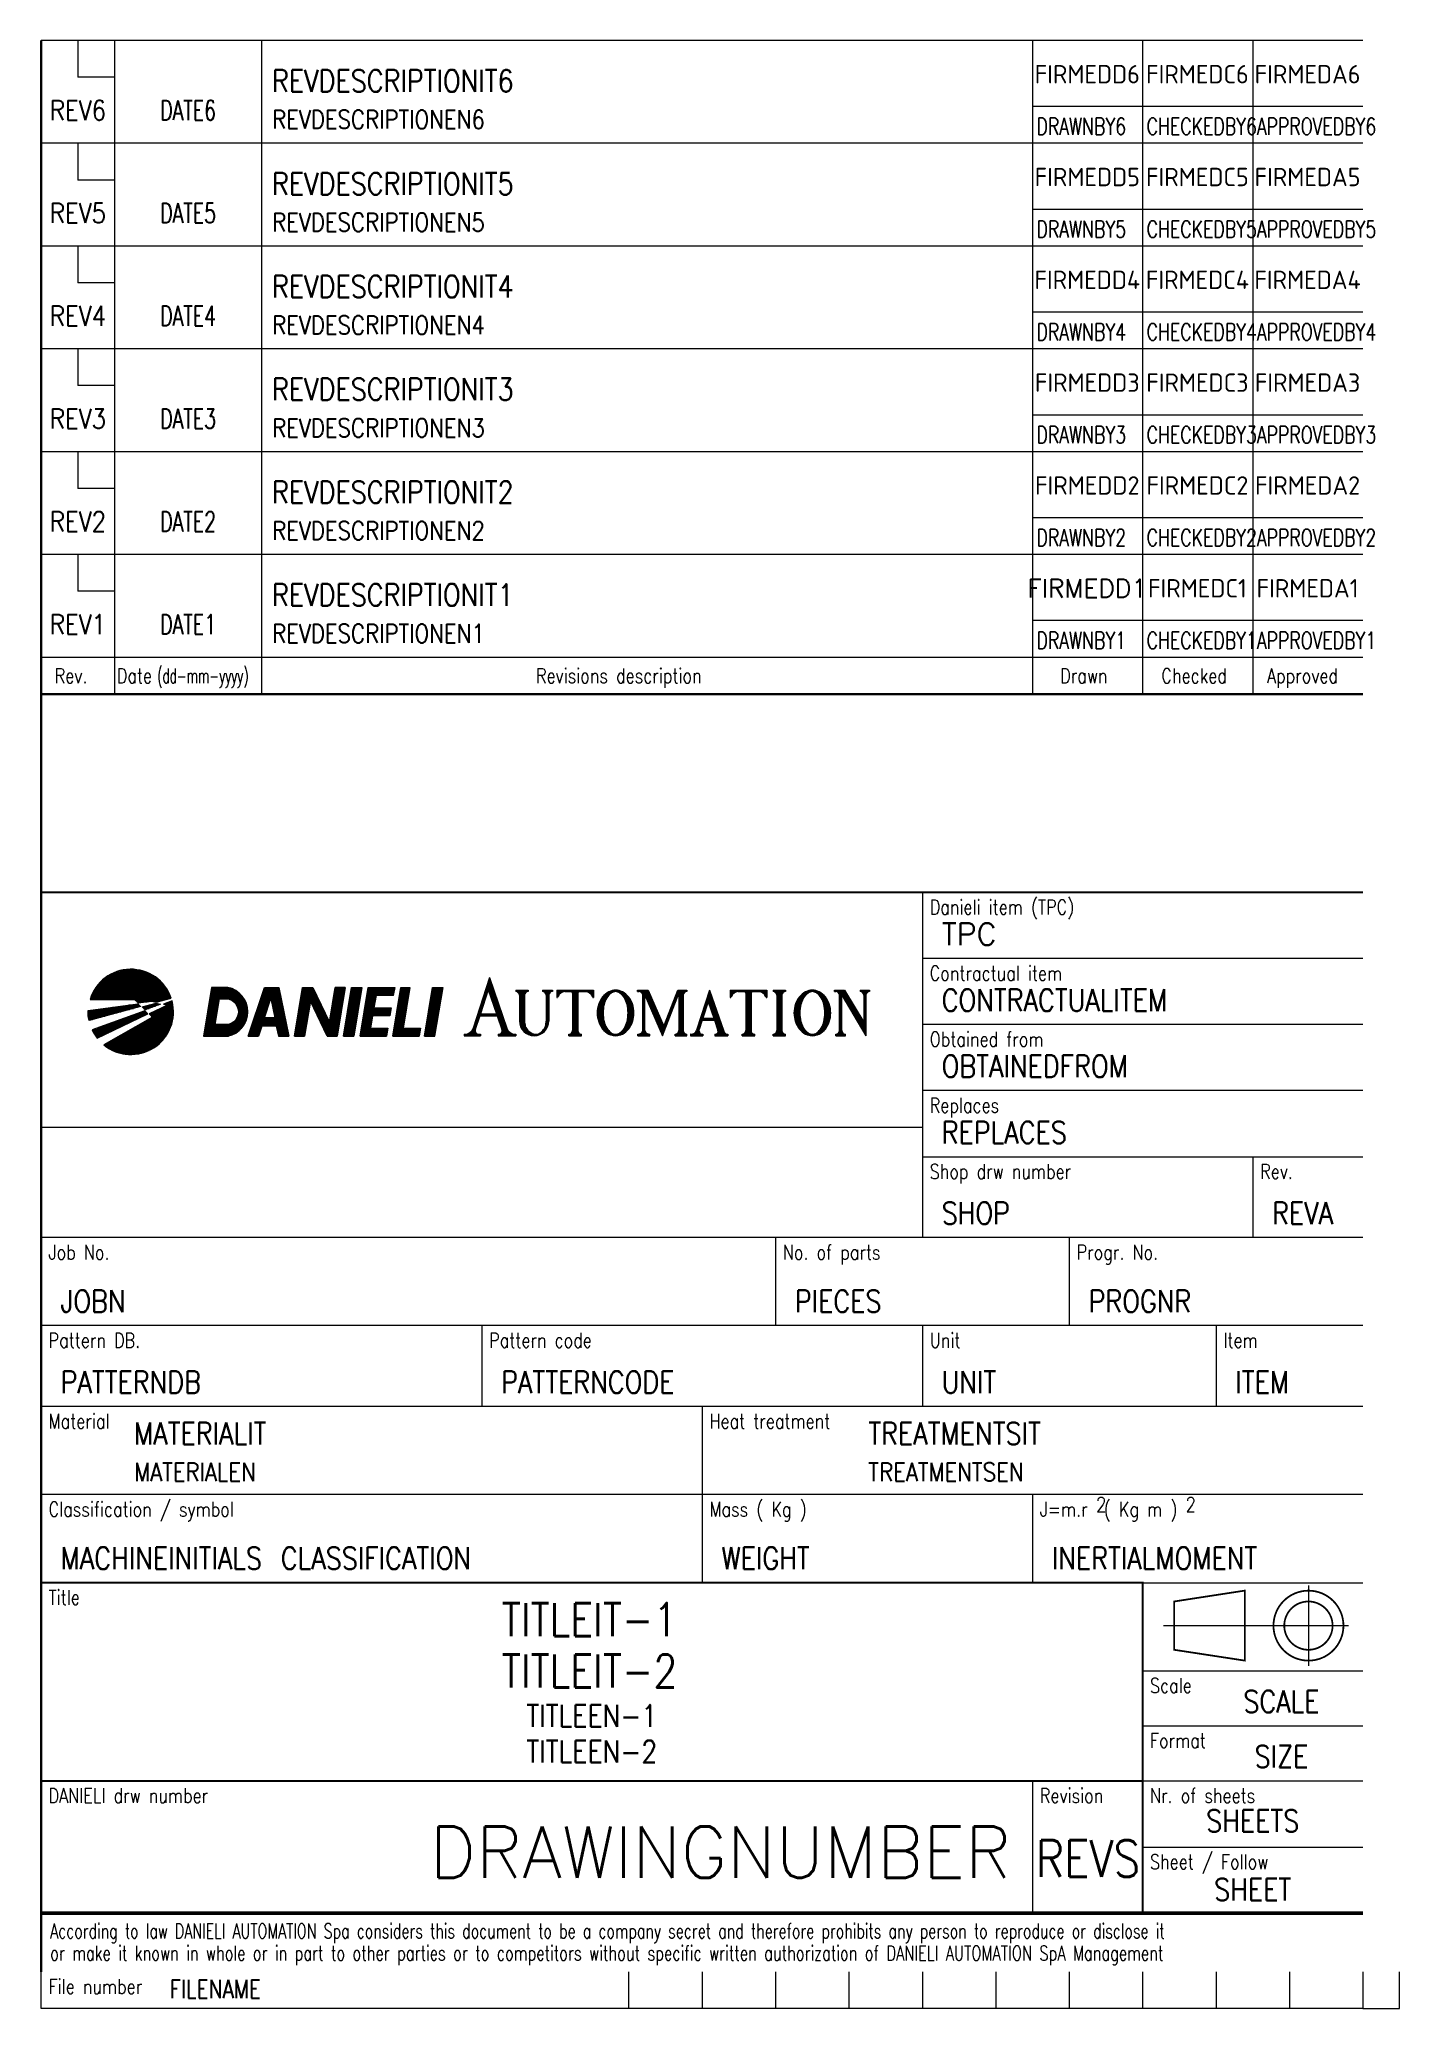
# Model space of a CAD drawing. Extents: x -180 to 5, y -5 to 263.
import ezdxf
from ezdxf.enums import TextEntityAlignment as Align

# ---------------------------------------------------------------- set-up
doc = ezdxf.new("R2010")
doc.units = 0
doc.header["$LTSCALE"] = 5
doc.header["$MEASUREMENT"] = 0
doc.layers.get('0').update_dxf_attribs({"linetype": 'CONTINUOUS'})
doc.layers.add('CART', color=7, linetype='CONTINUOUS')
doc.layers.add('CART-TEXT', color=7, linetype='CONTINUOUS')
doc.styles.add('DIN', font='DIN.shx', dxfattribs={"width": 0.85})
doc.styles.add('ROMANS', font='ROMANS.shx', dxfattribs={"width": 0.85})

msp = doc.modelspace()

# ---------------------------------------------------------------- texts
at = {"layer": 'CART', "color": 9, "style": 'ROMANS'}
for s, width, p in [('Rev.', 0.8, (-178.17, 175.5)), ('Date ', 0.8, (-169.71, 175.5)), ('(dd-mm-yyyy)', 0.6, (-164.21, 175.5)), ('Revisions description', 0.8, (-112.62, 175.5)), ('Drawn', 0.8, (-41.23, 175.5)), ('Checked', 0.8, (-27.44, 175.5)), ('Approved', 0.8, (-13.06, 175.5)), ('Danieli item (TPC)', 0.8, (-59, 144)), ('Contractual item', 0.8, (-59, 135)), ('Obtained from', 0.8, (-59, 126)), ('Replaces', 0.8, (-59, 117)), ('Shop drw number', 0.8, (-59, 108)), ('Rev.', 0.8, (-14, 108)), ('Job No.', 0.8, (-179, 97)), ('No. of parts', 0.8, (-79, 97)), ('Progr. No.', 0.8, (-39, 97)), ('Pattern DB.', 0.8, (-179, 85)), ('Pattern code', 0.8, (-119, 85)), ('Unit ', 0.8, (-59, 85)), ('Item', 0.8, (-19, 85)), ('Material', 0.8, (-179, 74)), ('Heat treatment', 0.8, (-89, 74)), ('Classification / symbol', 0.8, (-179, 62)), ('Mass ( Kg )', 0.8, (-89, 62)), ('J=m.r  ( Kg m )', 0.8, (-44, 62)), ('2', 0.8, (-36.33, 62.64)), ('2', 0.8, (-24.13, 62.64)), ('Title', 0.8, (-179, 50)), ('Scale', 0.8, (-29, 38)), ('Format', 0.8, (-29, 30.5)), ('DANIELI drw number', 0.8, (-179, 23)), ('Revision', 0.8, (-44, 23)), ('Nr. of sheets', 0.8, (-29, 23)), ('Sheet / Follow', 0.8, (-29, 14)), ('According to law DANIELI AUTOMATION Spa considers this document to be a company secret and therefore prohibits any person to reproduce or disclose it', 0.71, (-178.78, 4.57)), ('or make it known in whole or in part to other parties or to competitors without specific written authorization of DANIELI AUTOMATION SpA Management', 0.73, (-178.78, 1.57)), ('File number', 0.8, (-179, -2.99))]:
    msp.add_text(s, height=2, dxfattribs=dict(at, width=width)).set_placement(p)
at = {"layer": 'CART-TEXT', "color": 2, "style": 'ROMANS'}
for tag, p, height, width in [('REVDESCRIPTIONIT6', (-148.56, 256), 3, 0.85), ('REVDESCRIPTIONEN6', (-148.56, 251), 2.5, 0.85), ('DRAWNBY6', (-44.45, 250.16), 2.3, 0.75), ('CHECKEDBY6', (-29.45, 250.16), 2.3, 0.75), ('APPROVEDBY6', (-14.45, 250.16), 2.3, 0.75), ('REVDESCRIPTIONIT5', (-148.56, 242), 3, 0.85), ('REVDESCRIPTIONEN5', (-148.56, 237), 2.5, 0.85), ('DRAWNBY5', (-44.45, 236.16), 2.3, 0.75), ('CHECKEDBY5', (-29.45, 236.16), 2.3, 0.75), ('APPROVEDBY5', (-14.45, 236.16), 2.3, 0.75), ('REVDESCRIPTIONIT4', (-148.56, 228), 3, 0.85), ('REVDESCRIPTIONEN4', (-148.56, 223), 2.5, 0.85), ('DRAWNBY4', (-44.45, 222.16), 2.3, 0.75), ('CHECKEDBY4', (-29.45, 222.16), 2.3, 0.75), ('APPROVEDBY4', (-14.45, 222.16), 2.3, 0.75), ('REVDESCRIPTIONIT3', (-148.56, 214), 3, 0.85), ('REVDESCRIPTIONEN3', (-148.56, 209), 2.5, 0.85), ('DRAWNBY3', (-44.45, 208.16), 2.3, 0.75), ('CHECKEDBY3', (-29.45, 208.16), 2.3, 0.75), ('APPROVEDBY3', (-14.45, 208.16), 2.3, 0.75), ('REVDESCRIPTIONIT2', (-148.56, 200), 3, 0.85), ('REVDESCRIPTIONEN2', (-148.56, 195), 2.5, 0.85), ('DRAWNBY2', (-44.45, 194.16), 2.3, 0.75), ('CHECKEDBY2', (-29.45, 194.16), 2.3, 0.75), ('APPROVEDBY2', (-14.45, 194.16), 2.3, 0.75), ('REVDESCRIPTIONIT1', (-148.56, 186), 3, 0.85), ('REVDESCRIPTIONEN1', (-148.56, 181), 2.5, 0.85), ('DRAWNBY1', (-44.45, 180.16), 2.3, 0.75), ('CHECKEDBY1', (-29.45, 180.16), 2.3, 0.75), ('APPROVEDBY1', (-14.45, 180.16), 2.3, 0.75), ('CONTRACTUALITEM', (-57.36, 130.82), 3, 0.85), ('OBTAINEDFROM', (-57.36, 121.82), 3, 0.85), ('REPLACES', (-57.36, 112.82), 3, 0.85), ('SHOP', (-57.36, 101.82), 3, 0.85), ('REVA', (-12.36, 101.82), 3, 0.85), ('JOBN', (-177.36, 89.82), 3, 0.85), ('PIECES', (-77.36, 89.82), 3, 0.85), ('PROGNR', (-37.36, 89.82), 3, 0.85), ('PATTERNDB', (-177.36, 78.82), 3, 0.85), ('PATTERNCODE', (-117.36, 78.82), 3, 0.85), ('UNIT', (-57.36, 78.82), 3, 0.85), ('ITEM', (-17.36, 78.82), 3, 0.85), ('MATERIALIT', (-167.36, 71.82), 3, 0.85), ('TREATMENTSIT', (-67.36, 71.82), 3, 0.85), ('MATERIALEN', (-167.36, 66.82), 2.5, 0.85), ('TREATMENTSEN', (-67.36, 66.82), 2.5, 0.85), ('MACHINEINITIALS', (-177.36, 54.82), 3, 0.85), ('CLASSIFICATION', (-147.36, 54.82), 3, 0.85), ('WEIGHT', (-87.36, 54.82), 3, 0.85), ('INERTIALMOMENT', (-42.36, 54.82), 3, 0.85), ('FILENAME', (-162.52, -3.58), 2.5, 0.8)]:
    msp.add_attdef(tag, p, '', height=height, dxfattribs=dict(at, width=width))
at = {"layer": 'CART-TEXT', "color": 2}
for tag, style, p in [('FIRMEDD6', 'DIN', (-37.54, 257.16)), ('FIRMEDC6', 'DIN', (-22.54, 257.16)), ('FIRMEDA6', 'DIN', (-7.54, 257.16)), ('FIRMEDD5', 'DIN', (-37.54, 243.16)), ('FIRMEDC5', 'DIN', (-22.54, 243.16)), ('FIRMEDA5', 'DIN', (-7.54, 243.16)), ('FIRMEDD4', 'DIN', (-37.54, 229.16)), ('FIRMEDC4', 'DIN', (-22.54, 229.16)), ('FIRMEDA4', 'DIN', (-7.54, 229.16)), ('FIRMEDD3', 'DIN', (-37.54, 215.16)), ('FIRMEDC3', 'DIN', (-22.54, 215.16)), ('FIRMEDA3', 'DIN', (-7.54, 215.16)), ('FIRMEDD2', 'DIN', (-37.54, 201.16)), ('FIRMEDC2', 'DIN', (-22.54, 201.16)), ('FIRMEDA2', 'DIN', (-7.54, 201.16)), ('FIRMEDD1', 'ROMANS', (-37.54, 187.16)), ('FIRMEDC1', 'DIN', (-22.54, 187.16)), ('FIRMEDA1', 'DIN', (-7.54, 187.16))]:
    msp.add_attdef(tag, text='', height=2.5, dxfattribs=dict(at, style=style)).set_placement(p, align=Align.CENTER)
at = {"layer": 'CART-TEXT', "color": 2, "style": 'ROMANS'}
for tag, text, height, width, p in [('REV6', '', 2.7, 0.85, (-175, 253.5)), ('DATE6', '', 2.7, 0.7, (-160, 253.5)), ('REV5', '', 2.7, 0.85, (-175, 239.5)), ('DATE5', '', 2.7, 0.7, (-160, 239.5)), ('REV4', '', 2.7, 0.85, (-175, 225.5)), ('DATE4', '', 2.7, 0.7, (-160, 225.5)), ('REV3', '', 2.7, 0.85, (-175, 211.5)), ('DATE3', '', 2.7, 0.7, (-160, 211.5)), ('REV2', '', 2.7, 0.85, (-175, 197.5)), ('DATE2', '', 2.7, 0.7, (-160, 197.5)), ('REV1', '00', 2.7, 0.85, (-175, 183.5)), ('DATE1', '', 2.7, 0.7, (-160, 183.5)), ('SHEETS', '', 3, 0.85, (-15, 20.56)), ('SHEET', '', 3, 0.85, (-15, 11.21))]:
    msp.add_attdef(tag, text=text, height=height, dxfattribs=dict(at, width=width)).set_placement(p, align=Align.MIDDLE)
msp.add_attdef('TPC', (-57.36, 139.82), '', height=3, dxfattribs=at)
at = {"layer": 'CART-TEXT', "color": 2, "style": 'ROMANS', "width": 0.85}
for tag, text, height, p in [('TITLEIT-1', '', 4.5, (-105.32, 45.73)), ('TITLEIT-2', '', 4.5, (-105.32, 38.73)), ('SCALE', '1:1', 3, (-11.09, 35.32)), ('TITLEEN-1', '', 3, (-105, 33.37)), ('TITLEEN-2', '', 3, (-105, 28.51)), ('SIZE', 'A', 3, (-11.09, 27.82)), ('REVS', '00', 5, (-37.42, 12.93))]:
    msp.add_attdef(tag, text=text, height=height, dxfattribs=at).set_placement(p, align=Align.CENTER)
at = {"layer": 'CART-TEXT', "color": 2, "style": 'ROMANS'}
msp.add_attdef('DRAWINGNUMBER', text='', height=7, dxfattribs=at).set_placement((-47.89, 12.81), align=Align.RIGHT)

# ---------------------------------------------------------------- blocks, each defined once
blk = doc.blocks.new('*X0')
at = {"color": 0}
for p, q in [((1.31, 70.64), (8.03, 70.64)), ((1.56, 70.8), (7.78, 70.8)), ((1.85, 70.96), (7.49, 70.96)), ((2.18, 71.12), (7.16, 71.12)), ((2.57, 71.28), (6.77, 71.28)), ((3.07, 71.44), (6.27, 71.44)), ((3.85, 71.6), (5.48, 71.6)), ((-1.02, 67.79), (10.35, 67.79)), ((-0.95, 67.94), (10.29, 67.94)), ((-0.88, 68.1), (10.22, 68.1)), ((-0.8, 68.26), (10.14, 68.26)), ((-0.72, 68.42), (10.06, 68.42)), ((-0.63, 68.58), (9.97, 68.58)), ((-0.54, 68.74), (9.88, 68.74)), ((-0.44, 68.9), (9.78, 68.9)), ((-0.33, 69.06), (9.67, 69.06)), ((-0.22, 69.21), (9.55, 69.21)), ((-0.09, 69.37), (9.43, 69.37)), ((0.04, 69.53), (9.3, 69.53)), ((0.18, 69.69), (9.16, 69.69)), ((0.34, 69.85), (9, 69.85)), ((0.5, 70.01), (8.84, 70.01)), ((0.68, 70.17), (8.66, 70.17)), ((0.87, 70.33), (8.47, 70.33)), ((1.08, 70.48), (8.26, 70.48)), ((-1.45, 65.56), (3.29, 65.56)), ((-1.44, 65.72), (3.88, 65.72)), ((-1.44, 65.4), (2.71, 65.4)), ((-1.44, 65.25), (2.12, 65.25)), ((-1.43, 65.09), (1.54, 65.09)), ((-1.42, 64.93), (0.95, 64.93)), ((-1.13, 67.47), (10.33, 67.47)), ((-1.08, 67.63), (10.42, 67.63)), ((-0.27, 65.88), (4.47, 65.88)), ((0.9, 66.04), (5.05, 66.04)), ((2.06, 66.2), (5.64, 66.2)), ((3.23, 66.36), (6, 66.36)), ((4.4, 66.52), (5.84, 66.52)), ((4.61, 64.93), (6.39, 64.93)), ((5.04, 65.09), (6.72, 65.09)), ((5.22, 67.31), (9.74, 67.31)), ((5.38, 67.15), (9.16, 67.15)), ((5.48, 65.25), (7.05, 65.25)), ((5.54, 66.99), (7, 66.99)), ((5.57, 66.67), (5.68, 66.67)), ((5.7, 66.83), (5.83, 66.83)), ((5.92, 65.4), (6.95, 65.4)), ((6.33, 66.2), (7.75, 66.2)), ((6.36, 65.56), (6.79, 65.56)), ((6.49, 66.04), (7.31, 66.04)), ((6.65, 65.88), (6.88, 65.88)), ((6.69, 66.36), (8.19, 66.36)), ((7.28, 66.52), (8.63, 66.52)), ((7.33, 65.25), (10.78, 65.25)), ((7.44, 65.09), (10.77, 65.09)), ((7.6, 64.93), (10.75, 64.93)), ((7.66, 65.4), (10.78, 65.4)), ((7.86, 66.67), (8.75, 66.67)), ((7.99, 65.56), (10.78, 65.56)), ((8.04, 66.99), (8.57, 66.99)), ((8.32, 65.72), (10.78, 65.72)), ((8.65, 65.88), (10.77, 65.88)), ((8.98, 66.04), (10.76, 66.04)), ((9.31, 66.2), (10.75, 66.2)), ((9.43, 66.67), (10.68, 66.67)), ((9.64, 66.36), (10.73, 66.36)), ((9.82, 66.52), (10.71, 66.52)), ((9.86, 66.83), (10.64, 66.83)), ((10.3, 66.99), (10.61, 66.99)), ((-1.4, 64.77), (0.36, 64.77)), ((-1.38, 64.61), (-0.22, 64.61)), ((-1.35, 64.45), (-0.81, 64.45)), ((-0.83, 62.86), (2.11, 62.86)), ((-0.75, 62.71), (1.78, 62.71)), ((-0.67, 62.55), (1.45, 62.55)), ((-0.65, 63.02), (2.44, 63.02)), ((-0.57, 62.39), (1.12, 62.39)), ((-0.48, 62.23), (0.79, 62.23)), ((-0.21, 63.18), (2.77, 63.18)), ((0.22, 63.34), (3.1, 63.34)), ((0.66, 63.5), (3.43, 63.5)), ((1.1, 63.66), (3.76, 63.66)), ((1.54, 63.82), (4.08, 63.82)), ((1.98, 63.98), (4.41, 63.98)), ((2.42, 64.13), (4.74, 64.13)), ((2.85, 64.29), (5.07, 64.29)), ((3.29, 64.45), (5.4, 64.45)), ((3.33, 62.23), (9.81, 62.23)), ((3.61, 62.39), (9.91, 62.39)), ((3.73, 64.61), (5.73, 64.61)), ((3.89, 62.55), (10, 62.55)), ((4.16, 62.71), (10.09, 62.71)), ((4.17, 64.77), (6.06, 64.77)), ((4.44, 62.86), (10.17, 62.86)), ((4.72, 63.02), (10.24, 63.02)), ((5, 63.18), (10.31, 63.18)), ((5.28, 63.34), (10.38, 63.34)), ((5.56, 63.5), (10.44, 63.5)), ((5.84, 63.66), (10.49, 63.66)), ((6.12, 63.82), (10.54, 63.82)), ((6.4, 63.98), (10.58, 63.98)), ((6.68, 64.13), (10.62, 64.13)), ((6.95, 64.29), (10.66, 64.29)), ((7.23, 64.45), (10.69, 64.45)), ((7.51, 64.61), (10.71, 64.61)), ((7.76, 64.77), (10.74, 64.77)), ((-0.37, 62.07), (0.46, 62.07)), ((-0.26, 61.91), (0.13, 61.91)), ((0.82, 60.8), (8.54, 60.8)), ((1, 60.64), (8.34, 60.64)), ((1.1, 60.96), (8.73, 60.96)), ((1.22, 60.48), (8.11, 60.48)), ((1.38, 61.12), (8.9, 61.12)), ((1.47, 60.32), (7.87, 60.32)), ((1.65, 61.28), (9.06, 61.28)), ((1.74, 60.17), (7.6, 60.17)), ((1.93, 61.44), (9.21, 61.44)), ((2.06, 60.01), (7.28, 60.01)), ((2.21, 61.59), (9.34, 61.59)), ((2.42, 59.85), (6.92, 59.85)), ((2.49, 61.75), (9.47, 61.75)), ((2.77, 61.91), (9.6, 61.91)), ((2.87, 59.69), (6.46, 59.69)), ((3.05, 62.07), (9.71, 62.07)), ((3.51, 59.53), (5.83, 59.53))]:
    blk.add_line(p, q, dxfattribs=at)
blk = doc.blocks.new('*X1')
at = {"color": 0}
for p, q in [((16.04, 67.79), (20.67, 67.79)), ((16.07, 67.94), (20.53, 67.94)), ((16.09, 68.1), (20.38, 68.1)), ((16.12, 68.26), (20.2, 68.26)), ((16.15, 68.42), (20, 68.42)), ((16.17, 68.58), (19.77, 68.58)), ((16.2, 68.74), (19.49, 68.74)), ((16.23, 68.9), (19.12, 68.9)), ((23.4, 67.79), (26.13, 67.79)), ((23.45, 67.94), (26.09, 67.94)), ((23.51, 68.1), (26.06, 68.1)), ((23.56, 68.26), (26.03, 68.26)), ((23.61, 68.42), (25.99, 68.42)), ((23.66, 68.58), (25.96, 68.58)), ((23.72, 68.74), (25.93, 68.74)), ((23.77, 68.9), (25.89, 68.9)), ((29.08, 67.79), (31.35, 67.79)), ((29.1, 67.94), (31.27, 67.94)), ((29.13, 68.1), (31.2, 68.1)), ((29.16, 68.26), (31.12, 68.26)), ((29.18, 68.42), (31.04, 68.42)), ((29.21, 68.58), (30.97, 68.58)), ((29.24, 68.74), (30.89, 68.74)), ((29.26, 68.9), (30.82, 68.9)), ((33.74, 67.79), (35.2, 67.79)), ((33.77, 67.94), (35.23, 67.94)), ((33.8, 68.1), (35.26, 68.1)), ((33.82, 68.26), (35.28, 68.26)), ((33.85, 68.42), (35.31, 68.42)), ((33.88, 68.58), (35.33, 68.58)), ((33.9, 68.74), (35.36, 68.74)), ((33.93, 68.9), (35.39, 68.9)), ((36.12, 67.79), (37.57, 67.79)), ((36.14, 67.94), (37.6, 67.94)), ((36.17, 68.1), (37.63, 68.1)), ((36.2, 68.26), (37.65, 68.26)), ((36.22, 68.42), (37.68, 68.42)), ((36.25, 68.58), (37.71, 68.58)), ((36.28, 68.74), (37.73, 68.74)), ((36.3, 68.9), (37.76, 68.9)), ((38.49, 67.79), (39.8, 67.79)), ((38.52, 67.94), (42.31, 67.94)), ((38.54, 68.1), (42.33, 68.1)), ((38.57, 68.26), (42.36, 68.26)), ((38.59, 68.42), (42.39, 68.42)), ((38.62, 68.58), (42.41, 68.58)), ((38.65, 68.74), (42.44, 68.74)), ((38.67, 68.9), (42.47, 68.9)), ((43.16, 67.79), (44.48, 67.79)), ((43.19, 67.94), (44.5, 67.94)), ((43.22, 68.1), (44.53, 68.1)), ((43.24, 68.26), (44.56, 68.26)), ((43.27, 68.42), (44.58, 68.42)), ((43.3, 68.58), (44.61, 68.58)), ((43.32, 68.74), (44.64, 68.74)), ((43.35, 68.9), (44.66, 68.9)), ((47.72, 67.79), (49.18, 67.79)), ((47.75, 67.94), (49.21, 67.94)), ((47.78, 68.1), (49.24, 68.1)), ((47.8, 68.26), (49.26, 68.26)), ((47.83, 68.42), (49.29, 68.42)), ((47.86, 68.58), (49.31, 68.58)), ((47.88, 68.74), (49.34, 68.74)), ((47.91, 68.9), (49.37, 68.9)), ((15.56, 64.93), (16.95, 64.93)), ((15.59, 65.09), (16.98, 65.09)), ((15.62, 65.25), (17, 65.25)), ((15.64, 65.4), (17.03, 65.4)), ((15.67, 65.56), (17.06, 65.56)), ((15.7, 65.72), (17.08, 65.72)), ((15.72, 65.88), (17.11, 65.88)), ((15.75, 66.04), (17.14, 66.04)), ((15.78, 66.2), (17.16, 66.2)), ((15.8, 66.36), (17.19, 66.36)), ((15.83, 66.52), (17.22, 66.52)), ((15.86, 66.67), (17.24, 66.67)), ((15.88, 66.83), (17.27, 66.83)), ((15.91, 66.99), (17.29, 66.99)), ((15.94, 67.15), (17.32, 67.15)), ((15.96, 67.31), (17.35, 67.31)), ((15.99, 67.47), (20.89, 67.47)), ((16.01, 67.63), (20.79, 67.63)), ((18.86, 67.31), (20.99, 67.31)), ((19.19, 67.15), (21.08, 67.15)), ((19.41, 66.99), (21.15, 66.99)), ((19.58, 66.83), (21.22, 66.83)), ((19.72, 66.67), (21.27, 66.67)), ((19.82, 66.52), (21.32, 66.52)), ((19.91, 66.36), (21.36, 66.36)), ((19.98, 66.2), (21.4, 66.2)), ((19.99, 64.93), (21.4, 64.93)), ((20.03, 66.04), (21.42, 66.04)), ((20.03, 65.09), (21.43, 65.09)), ((20.06, 65.88), (21.44, 65.88)), ((20.07, 65.25), (21.44, 65.25)), ((20.08, 65.72), (21.45, 65.72)), ((20.09, 65.56), (21.46, 65.56)), ((20.09, 65.4), (21.45, 65.4)), ((22.45, 64.93), (23.91, 64.93)), ((22.5, 65.09), (23.96, 65.09)), ((22.55, 65.25), (24.01, 65.25)), ((22.61, 65.4), (24.07, 65.4)), ((22.66, 65.56), (24.12, 65.56)), ((22.71, 65.72), (24.17, 65.72)), ((22.77, 65.88), (24.22, 65.88)), ((22.82, 66.04), (24.28, 66.04)), ((22.87, 66.2), (24.33, 66.2)), ((22.92, 66.36), (24.38, 66.36)), ((22.98, 66.52), (24.44, 66.52)), ((23.03, 66.67), (24.49, 66.67)), ((23.08, 66.83), (24.54, 66.83)), ((23.14, 66.99), (24.59, 66.99)), ((23.19, 67.15), (24.65, 67.15)), ((23.24, 67.31), (24.7, 67.31)), ((23.29, 67.47), (26.19, 67.47)), ((23.35, 67.63), (26.16, 67.63)), ((24.77, 67.31), (26.23, 67.31)), ((24.8, 67.15), (26.26, 67.15)), ((24.83, 66.99), (26.29, 66.99)), ((24.87, 66.83), (26.32, 66.83)), ((24.9, 66.67), (26.36, 66.67)), ((24.93, 66.52), (26.39, 66.52)), ((24.97, 66.36), (26.42, 66.36)), ((25, 66.2), (26.46, 66.2)), ((25.03, 66.04), (26.49, 66.04)), ((25.06, 65.88), (26.52, 65.88)), ((25.1, 65.72), (26.56, 65.72)), ((25.13, 65.56), (26.59, 65.56)), ((25.16, 65.4), (26.62, 65.4)), ((25.2, 65.25), (26.66, 65.25)), ((25.23, 65.09), (26.69, 65.09)), ((25.26, 64.93), (26.72, 64.93)), ((28.6, 64.93), (30.06, 64.93)), ((28.63, 65.09), (30.09, 65.09)), ((28.65, 65.25), (30.11, 65.25)), ((28.68, 65.4), (30.14, 65.4)), ((28.71, 65.56), (30.16, 65.56)), ((28.73, 65.72), (30.19, 65.72)), ((28.76, 65.88), (30.22, 65.88)), ((28.79, 66.04), (30.24, 66.04)), ((28.81, 66.2), (30.27, 66.2)), ((28.84, 66.36), (30.3, 66.36)), ((28.86, 66.52), (30.32, 66.52)), ((28.89, 66.67), (30.35, 66.67)), ((28.92, 66.83), (30.38, 66.83)), ((28.94, 66.99), (30.4, 66.99)), ((28.97, 67.15), (31.65, 67.15)), ((29, 67.31), (31.58, 67.31)), ((29.02, 67.47), (31.5, 67.47)), ((29.05, 67.63), (31.42, 67.63)), ((30.46, 66.99), (31.73, 66.99)), ((30.54, 66.83), (31.8, 66.83)), ((30.61, 66.67), (31.88, 66.67)), ((30.69, 66.52), (31.95, 66.52)), ((30.76, 66.36), (32.03, 66.36)), ((30.84, 66.2), (32.11, 66.2)), ((30.92, 66.04), (32.18, 66.04)), ((30.99, 65.88), (32.26, 65.88)), ((31.07, 65.72), (32.33, 65.72)), ((31.14, 65.56), (32.41, 65.56)), ((31.22, 65.4), (32.48, 65.4)), ((31.29, 65.25), (32.56, 65.25)), ((31.37, 65.09), (32.64, 65.09)), ((31.45, 64.93), (32.71, 64.93)), ((33.27, 64.93), (34.73, 64.93)), ((33.29, 65.09), (34.75, 65.09)), ((33.32, 65.25), (34.78, 65.25)), ((33.35, 65.4), (34.81, 65.4)), ((33.37, 65.56), (34.83, 65.56)), ((33.4, 65.72), (34.86, 65.72)), ((33.43, 65.88), (34.88, 65.88)), ((33.45, 66.04), (34.91, 66.04)), ((33.48, 66.2), (34.94, 66.2)), ((33.51, 66.36), (34.96, 66.36)), ((33.53, 66.52), (34.99, 66.52)), ((33.56, 66.67), (35.02, 66.67)), ((33.59, 66.83), (35.04, 66.83)), ((33.61, 66.99), (35.07, 66.99)), ((33.64, 67.15), (35.1, 67.15)), ((33.66, 67.31), (35.12, 67.31)), ((33.69, 67.47), (35.15, 67.47)), ((33.72, 67.63), (35.18, 67.63)), ((35.64, 64.93), (37.1, 64.93)), ((35.67, 65.09), (37.13, 65.09)), ((35.69, 65.25), (37.15, 65.25)), ((35.72, 65.4), (37.18, 65.4)), ((35.75, 65.56), (37.2, 65.56)), ((35.77, 65.72), (37.23, 65.72)), ((35.8, 65.88), (37.26, 65.88)), ((35.83, 66.04), (37.28, 66.04)), ((35.85, 66.2), (37.31, 66.2)), ((35.88, 66.36), (37.34, 66.36)), ((35.9, 66.52), (37.36, 66.52)), ((35.93, 66.67), (37.39, 66.67)), ((35.96, 66.83), (37.42, 66.83)), ((35.98, 66.99), (37.44, 66.99)), ((36.01, 67.15), (37.47, 67.15)), ((36.04, 67.31), (37.5, 67.31)), ((36.06, 67.47), (37.52, 67.47)), ((36.09, 67.63), (37.55, 67.63)), ((38.01, 64.93), (39.33, 64.93)), ((38.04, 65.09), (41.83, 65.09)), ((38.07, 65.25), (41.86, 65.25)), ((38.09, 65.4), (41.88, 65.4)), ((38.12, 65.56), (41.91, 65.56)), ((38.15, 65.72), (41.94, 65.72)), ((38.17, 65.88), (41.96, 65.88)), ((38.2, 66.04), (41.99, 66.04)), ((38.22, 66.2), (39.54, 66.2)), ((38.25, 66.36), (39.56, 66.36)), ((38.28, 66.52), (39.59, 66.52)), ((38.3, 66.67), (39.62, 66.67)), ((38.33, 66.83), (39.64, 66.83)), ((38.36, 66.99), (39.67, 66.99)), ((38.38, 67.15), (39.7, 67.15)), ((38.41, 67.31), (39.72, 67.31)), ((38.44, 67.47), (39.75, 67.47)), ((38.46, 67.63), (39.78, 67.63)), ((42.69, 64.93), (44, 64.93)), ((42.71, 65.09), (44.03, 65.09)), ((42.74, 65.25), (44.05, 65.25)), ((42.77, 65.4), (44.08, 65.4)), ((42.79, 65.56), (44.11, 65.56)), ((42.82, 65.72), (44.13, 65.72)), ((42.85, 65.88), (44.16, 65.88)), ((42.87, 66.04), (44.19, 66.04)), ((42.9, 66.2), (44.21, 66.2)), ((42.93, 66.36), (44.24, 66.36)), ((42.95, 66.52), (44.26, 66.52)), ((42.98, 66.67), (44.29, 66.67)), ((43, 66.83), (44.32, 66.83)), ((43.03, 66.99), (44.34, 66.99)), ((43.06, 67.15), (44.37, 67.15)), ((43.08, 67.31), (44.4, 67.31)), ((43.11, 67.47), (44.42, 67.47)), ((43.14, 67.63), (44.45, 67.63)), ((47.25, 64.93), (48.71, 64.93)), ((47.27, 65.09), (48.73, 65.09)), ((47.3, 65.25), (48.76, 65.25)), ((47.33, 65.4), (48.79, 65.4)), ((47.35, 65.56), (48.81, 65.56)), ((47.38, 65.72), (48.84, 65.72)), ((47.41, 65.88), (48.87, 65.88)), ((47.43, 66.04), (48.89, 66.04)), ((47.46, 66.2), (48.92, 66.2)), ((47.49, 66.36), (48.94, 66.36)), ((47.51, 66.52), (48.97, 66.52)), ((47.54, 66.67), (49, 66.67)), ((47.57, 66.83), (49.02, 66.83)), ((47.59, 66.99), (49.05, 66.99)), ((47.62, 67.15), (49.08, 67.15)), ((47.64, 67.31), (49.1, 67.31)), ((47.67, 67.47), (49.13, 67.47)), ((47.7, 67.63), (49.16, 67.63)), ((15.12, 62.23), (19.2, 62.23)), ((15.14, 62.39), (19.55, 62.39)), ((15.17, 62.55), (19.82, 62.55)), ((15.19, 62.71), (20.04, 62.71)), ((15.22, 62.86), (20.24, 62.86)), ((15.25, 63.02), (20.41, 63.02)), ((15.27, 63.18), (20.56, 63.18)), ((15.3, 63.34), (20.69, 63.34)), ((15.33, 63.5), (20.81, 63.5)), ((15.35, 63.66), (20.91, 63.66)), ((15.38, 63.82), (16.77, 63.82)), ((15.41, 63.98), (16.79, 63.98)), ((15.43, 64.13), (16.82, 64.13)), ((15.46, 64.29), (16.84, 64.29)), ((15.49, 64.45), (16.87, 64.45)), ((15.51, 64.61), (16.9, 64.61)), ((15.54, 64.77), (16.92, 64.77)), ((18.94, 63.82), (21.01, 63.82)), ((19.24, 63.98), (21.09, 63.98)), ((19.45, 64.13), (21.16, 64.13)), ((19.61, 64.29), (21.23, 64.29)), ((19.74, 64.45), (21.28, 64.45)), ((19.84, 64.61), (21.33, 64.61)), ((19.92, 64.77), (21.37, 64.77)), ((21.55, 62.23), (23.01, 62.23)), ((21.6, 62.39), (23.06, 62.39)), ((21.65, 62.55), (23.11, 62.55)), ((21.71, 62.71), (23.17, 62.71)), ((21.76, 62.86), (23.22, 62.86)), ((21.81, 63.02), (23.27, 63.02)), ((21.87, 63.18), (23.32, 63.18)), ((21.92, 63.34), (23.38, 63.34)), ((21.97, 63.5), (23.43, 63.5)), ((22.02, 63.66), (26.99, 63.66)), ((22.08, 63.82), (26.95, 63.82)), ((22.13, 63.98), (26.92, 63.98)), ((22.18, 64.13), (26.89, 64.13)), ((22.24, 64.29), (26.85, 64.29)), ((22.29, 64.45), (26.82, 64.45)), ((22.34, 64.61), (26.79, 64.61)), ((22.39, 64.77), (23.85, 64.77)), ((25.3, 64.77), (26.75, 64.77)), ((25.56, 63.5), (27.02, 63.5)), ((25.59, 63.34), (27.05, 63.34)), ((25.63, 63.18), (27.09, 63.18)), ((25.66, 63.02), (27.12, 63.02)), ((25.69, 62.86), (27.15, 62.86)), ((25.73, 62.71), (27.18, 62.71)), ((25.76, 62.55), (27.22, 62.55)), ((25.79, 62.39), (27.25, 62.39)), ((25.83, 62.23), (27.28, 62.23)), ((28.15, 62.23), (29.61, 62.23)), ((28.18, 62.39), (29.64, 62.39)), ((28.2, 62.55), (29.66, 62.55)), ((28.23, 62.71), (29.69, 62.71)), ((28.26, 62.86), (29.71, 62.86)), ((28.28, 63.02), (29.74, 63.02)), ((28.31, 63.18), (29.77, 63.18)), ((28.34, 63.34), (29.79, 63.34)), ((28.36, 63.5), (29.82, 63.5)), ((28.39, 63.66), (29.85, 63.66)), ((28.42, 63.82), (29.87, 63.82)), ((28.44, 63.98), (29.9, 63.98)), ((28.47, 64.13), (29.93, 64.13)), ((28.49, 64.29), (29.95, 64.29)), ((28.52, 64.45), (29.98, 64.45)), ((28.55, 64.61), (30.01, 64.61)), ((28.57, 64.77), (30.03, 64.77)), ((31.52, 64.77), (32.79, 64.77)), ((31.6, 64.61), (32.86, 64.61)), ((31.67, 64.45), (32.94, 64.45)), ((31.75, 64.29), (33.01, 64.29)), ((31.82, 64.13), (33.09, 64.13)), ((31.9, 63.98), (34.57, 63.98)), ((31.98, 63.82), (34.54, 63.82)), ((32.05, 63.66), (34.51, 63.66)), ((32.13, 63.5), (34.49, 63.5)), ((32.2, 63.34), (34.46, 63.34)), ((32.28, 63.18), (34.44, 63.18)), ((32.35, 63.02), (34.41, 63.02)), ((32.43, 62.86), (34.38, 62.86)), ((32.51, 62.71), (34.36, 62.71)), ((32.58, 62.55), (34.33, 62.55)), ((32.66, 62.39), (34.3, 62.39)), ((32.73, 62.23), (34.28, 62.23)), ((33.14, 64.13), (34.59, 64.13)), ((33.16, 64.29), (34.62, 64.29)), ((33.19, 64.45), (34.65, 64.45)), ((33.21, 64.61), (34.67, 64.61)), ((33.24, 64.77), (34.7, 64.77)), ((35.19, 62.23), (36.65, 62.23)), ((35.22, 62.39), (36.68, 62.39)), ((35.24, 62.55), (36.7, 62.55)), ((35.27, 62.71), (36.73, 62.71)), ((35.3, 62.86), (36.75, 62.86)), ((35.32, 63.02), (36.78, 63.02)), ((35.35, 63.18), (36.81, 63.18)), ((35.38, 63.34), (36.83, 63.34)), ((35.4, 63.5), (36.86, 63.5)), ((35.43, 63.66), (36.89, 63.66)), ((35.45, 63.82), (36.91, 63.82)), ((35.48, 63.98), (36.94, 63.98)), ((35.51, 64.13), (36.97, 64.13)), ((35.53, 64.29), (36.99, 64.29)), ((35.56, 64.45), (37.02, 64.45)), ((35.59, 64.61), (37.05, 64.61)), ((35.61, 64.77), (37.07, 64.77)), ((37.56, 62.23), (41.36, 62.23)), ((37.59, 62.39), (41.38, 62.39)), ((37.62, 62.55), (41.41, 62.55)), ((37.64, 62.71), (41.43, 62.71)), ((37.67, 62.86), (41.46, 62.86)), ((37.7, 63.02), (41.49, 63.02)), ((37.72, 63.18), (41.51, 63.18)), ((37.75, 63.34), (39.06, 63.34)), ((37.77, 63.5), (39.09, 63.5)), ((37.8, 63.66), (39.11, 63.66)), ((37.83, 63.82), (39.14, 63.82)), ((37.85, 63.98), (39.17, 63.98)), ((37.88, 64.13), (39.19, 64.13)), ((37.91, 64.29), (39.22, 64.29)), ((37.93, 64.45), (39.25, 64.45)), ((37.96, 64.61), (39.27, 64.61)), ((37.99, 64.77), (39.3, 64.77)), ((42.24, 62.23), (46.03, 62.23)), ((42.26, 62.39), (46.06, 62.39)), ((42.29, 62.55), (46.08, 62.55)), ((42.32, 62.71), (46.11, 62.71)), ((42.34, 62.86), (46.14, 62.86)), ((42.37, 63.02), (46.16, 63.02)), ((42.4, 63.18), (46.19, 63.18)), ((42.42, 63.34), (43.74, 63.34)), ((42.45, 63.5), (43.76, 63.5)), ((42.48, 63.66), (43.79, 63.66)), ((42.5, 63.82), (43.81, 63.82)), ((42.53, 63.98), (43.84, 63.98)), ((42.56, 64.13), (43.87, 64.13)), ((42.58, 64.29), (43.89, 64.29)), ((42.61, 64.45), (43.92, 64.45)), ((42.63, 64.61), (43.95, 64.61)), ((42.66, 64.77), (43.97, 64.77)), ((46.8, 62.23), (48.26, 62.23)), ((46.82, 62.39), (48.28, 62.39)), ((46.85, 62.55), (48.31, 62.55)), ((46.88, 62.71), (48.34, 62.71)), ((46.9, 62.86), (48.36, 62.86)), ((46.93, 63.02), (48.39, 63.02)), ((46.96, 63.18), (48.42, 63.18)), ((46.98, 63.34), (48.44, 63.34)), ((47.01, 63.5), (48.47, 63.5)), ((47.04, 63.66), (48.49, 63.66)), ((47.06, 63.82), (48.52, 63.82)), ((47.09, 63.98), (48.55, 63.98)), ((47.12, 64.13), (48.57, 64.13)), ((47.14, 64.29), (48.6, 64.29)), ((47.17, 64.45), (48.63, 64.45)), ((47.19, 64.61), (48.65, 64.61)), ((47.22, 64.77), (48.68, 64.77)), ((15.09, 62.07), (18.69, 62.07)), ((21.5, 62.07), (22.95, 62.07)), ((25.86, 62.07), (27.32, 62.07)), ((28.12, 62.07), (29.58, 62.07)), ((32.81, 62.07), (34.25, 62.07)), ((35.16, 62.07), (36.62, 62.07)), ((37.54, 62.07), (41.33, 62.07)), ((42.21, 62.07), (46, 62.07)), ((46.77, 62.07), (48.23, 62.07))]:
    blk.add_line(p, q, dxfattribs=at)

# ---------------------------------------------------------------- hatches: boundary and pattern name
at = {"layer": 'CART'}
h = msp.add_hatch(dxfattribs=at)
h.set_pattern_fill('ANSI31', color=9, scale=1.15, angle=315, style=0)
h.paths.add_polyline_path([(-67.68, 132.98, -0.414214), (-67.18, 133.48), (-67.18, 133.68), (-68.48, 133.68), (-68.48, 133.48, -0.414214), (-67.98, 132.98), (-67.98, 129.34), (-70.58, 133.68), (-71.98, 133.68), (-71.98, 133.48), (-71.78, 133.48, -0.414214), (-71.28, 132.98), (-71.28, 128.18, -0.414214), (-71.78, 127.68), (-71.78, 127.48), (-70.48, 127.48), (-70.48, 127.68, -0.414214), (-70.98, 128.18), (-70.98, 132.98), (-67.68, 127.48)])
h.paths.add_polyline_path([(-72.67, 129.37, 0.080772), (-72.48, 130.58, 0.080772), (-72.67, 131.8, 0.089305), (-73.21, 132.77, 0.104793), (-74.05, 133.46, 0.119182), (-74.98, 133.68, 0.119182), (-75.91, 133.46, 0.104793), (-76.74, 132.77, 0.089305), (-77.28, 131.8, 0.080772), (-77.48, 130.58, 0.080772), (-77.28, 129.37, 0.089305), (-76.74, 128.39, 0.104793), (-75.91, 127.71, 0.119182), (-74.98, 127.48, 0.119182), (-74.05, 127.71, 0.104793), (-73.21, 128.39, 0.089305)])
h.paths.add_polyline_path([(-73.77, 128.53, -0.106763), (-74.38, 127.87, -0.155009), (-74.98, 127.68, -0.155009), (-75.57, 127.87, -0.106763), (-76.18, 128.53, -0.073133), (-76.54, 129.42, -0.059622), (-76.68, 130.58, -0.059622), (-76.54, 131.75, -0.073133), (-76.18, 132.63, -0.106763), (-75.57, 133.29, -0.155009), (-74.98, 133.48, -0.155009), (-74.38, 133.29, -0.106763), (-73.77, 132.63, -0.073133), (-73.42, 131.75, -0.059622), (-73.28, 130.58, -0.059622), (-73.42, 129.42, -0.073133)], flags=16)
h.paths.add_polyline_path([(-79.83, 128.18, -0.414214), (-80.33, 127.68), (-80.33, 127.48), (-78.63, 127.48), (-78.63, 127.68, -0.414214), (-79.13, 128.18), (-79.13, 132.98, -0.414214), (-78.63, 133.48), (-78.63, 133.68), (-80.33, 133.68), (-80.33, 133.48, -0.414214), (-79.83, 132.98)])
h.paths.add_polyline_path([(-84.53, 127.68), (-84.53, 127.48), (-82.83, 127.48), (-82.83, 127.68, -0.414214), (-83.33, 128.18), (-83.33, 133.28, -0.414214), (-83.13, 133.48), (-82.28, 133.48, -0.121887), (-81.87, 133.38, -0.105305), (-81.5, 133.07, -0.078679), (-81.28, 132.68), (-81.18, 132.68), (-81.18, 133.68), (-86.18, 133.68), (-86.18, 132.68), (-86.07, 132.68, -0.078679), (-85.85, 133.07, -0.105305), (-85.48, 133.38, -0.121887), (-85.08, 133.48), (-84.23, 133.48, -0.414214), (-84.03, 133.28), (-84.03, 128.18, -0.414214)])
h.paths.add_polyline_path([(-87.83, 128.21, -0.515034), (-88.21, 127.68), (-88.28, 127.68), (-88.28, 127.48), (-86.48, 127.48), (-86.48, 127.68), (-86.48, 127.68, -0.320103), (-87.05, 128.09), (-88.98, 133.68), (-90.75, 128.23, -0.32492), (-91.51, 127.68), (-91.58, 127.68), (-91.58, 127.48), (-89.88, 127.48), (-89.88, 127.68), (-89.92, 127.68, -0.509525), (-90.4, 128.34), (-89.99, 129.58), (-88.31, 129.58)])
h.paths.add_polyline_path([(-88.41, 129.88), (-89.9, 129.88), (-89.17, 132.1)], flags=16)
h.paths.add_polyline_path([(-93.18, 128.18, -0.414214), (-93.68, 127.68), (-93.68, 127.48), (-92.08, 127.48), (-92.08, 127.68, -0.414214), (-92.58, 128.18), (-92.58, 132.98, -0.414214), (-92.08, 133.48), (-92.08, 133.68), (-93.32, 133.68), (-95.19, 128.8), (-97.32, 133.68), (-98.78, 133.68), (-98.78, 133.48), (-98.58, 133.48, -0.414214), (-98.08, 132.98), (-98.08, 128.18, -0.35716), (-98.73, 127.68), (-98.73, 127.48), (-97.13, 127.48), (-97.13, 127.68, -0.35716), (-97.78, 128.18), (-97.78, 132.98), (-95.38, 127.48), (-93.18, 133.21)])
h.paths.add_polyline_path([(-104.28, 130.58, 0.080772), (-104.08, 129.37, 0.089305), (-103.54, 128.39, 0.104793), (-102.71, 127.71, 0.119182), (-101.78, 127.48, 0.119182), (-100.85, 127.71, 0.104793), (-100.01, 128.39, 0.089305), (-99.47, 129.37, 0.080772), (-99.28, 130.58, 0.080772), (-99.47, 131.8, 0.089305), (-100.01, 132.77, 0.104793), (-100.85, 133.46, 0.119182), (-101.78, 133.68, 0.119182), (-102.71, 133.46, 0.104793), (-103.54, 132.77, 0.089305), (-104.08, 131.8, 0.080772)])
h.paths.add_polyline_path([(-100.22, 129.42, -0.073133), (-100.57, 128.53, -0.106763), (-101.18, 127.87, -0.155009), (-101.78, 127.68, -0.155009), (-102.37, 127.87, -0.106763), (-102.98, 128.53, -0.073133), (-103.34, 129.42, -0.059622), (-103.48, 130.58, -0.059622), (-103.34, 131.75, -0.073133), (-102.98, 132.63, -0.106763), (-102.37, 133.29, -0.155009), (-101.78, 133.48, -0.155009), (-101.18, 133.29, -0.106763), (-100.57, 132.63, -0.073133), (-100.22, 131.75, -0.059622), (-100.08, 130.58, -0.059622)], flags=16)
h.paths.add_polyline_path([(-107.63, 128.18, -0.414214), (-108.13, 127.68), (-108.13, 127.48), (-106.43, 127.48), (-106.43, 127.68, -0.414214), (-106.93, 128.18), (-106.93, 133.28, -0.414214), (-106.73, 133.48), (-105.88, 133.48, -0.121887), (-105.47, 133.38, -0.105305), (-105.1, 133.07, -0.078679), (-104.88, 132.68), (-104.78, 132.68), (-104.78, 133.68), (-109.78, 133.68), (-109.78, 132.68), (-109.67, 132.68, -0.078679), (-109.45, 133.07, -0.105305), (-109.08, 133.38, -0.121887), (-108.68, 133.48), (-107.83, 133.48, -0.414214), (-107.63, 133.28)])
h.paths.add_polyline_path([(-114.18, 132.98, -0.414214), (-113.68, 133.48), (-113.68, 133.68), (-115.38, 133.68), (-115.38, 133.48, -0.414214), (-114.88, 132.98), (-114.88, 129.48, 1), (-110.88, 129.48), (-110.88, 132.98, -0.414214), (-110.38, 133.48), (-110.38, 133.68), (-111.73, 133.68), (-111.73, 133.48, -0.414214), (-111.23, 132.98), (-111.23, 129.48, -0.043151), (-111.33, 128.77, -0.12619), (-111.69, 128.21, -0.105488), (-112.16, 127.81, -0.122953), (-112.68, 127.68, -0.122953), (-113.19, 127.81, -0.061545), (-113.71, 128.21, -0.113893), (-114.07, 128.77, -0.055575), (-114.18, 129.48)])
h.paths.add_polyline_path([(-116.57, 128.49), (-118.95, 135.4), (-121.19, 128.5, -0.330326), (-122.31, 127.68), (-122.38, 127.68), (-122.38, 127.48), (-120.18, 127.48), (-120.18, 127.68), (-120.4, 127.68, -0.509525), (-120.88, 128.34), (-120.28, 130.18), (-117.89, 130.18), (-117.26, 128.34, -0.515034), (-117.73, 127.68), (-117.78, 127.68), (-117.78, 127.48), (-115.38, 127.48), (-115.38, 127.68), (-115.44, 127.68, -0.320103)])
h.paths.add_polyline_path([(-118, 130.48), (-120.18, 130.48), (-119.12, 133.75)], flags=16)

# ---------------------------------------------------------------- linework, layer by layer
at = {"layer": 'CART', "color": 2}
for p, q in [((0, 263), (-180, 263)), ((-118.95, 135.4), (-121.19, 128.5)), ((-118.95, 135.4), (-116.57, 128.49)), ((-145.52, 127.41), (-144.41, 134.06)), ((-119.12, 133.75), (-120.18, 130.48)), ((-119.12, 133.75), (-118, 130.48)), ((-115.38, 133.68), (-113.68, 133.68)), ((-115.38, 133.68), (-115.38, 133.48)), ((-114.88, 132.98), (-114.88, 129.48)), ((-114.18, 132.98), (-114.18, 129.48)), ((-113.68, 133.68), (-113.68, 133.48)), ((-111.73, 133.68), (-111.73, 133.48)), ((-111.73, 133.68), (-110.38, 133.68)), ((-111.23, 132.98), (-111.23, 129.48)), ((-110.88, 132.98), (-110.88, 129.48)), ((-110.38, 133.68), (-110.38, 133.48)), ((-109.78, 133.68), (-109.78, 132.68)), ((-109.78, 133.68), (-104.78, 133.68)), ((-109.78, 132.68), (-109.67, 132.68)), ((-108.68, 133.48), (-107.83, 133.48)), ((-107.63, 133.28), (-107.63, 128.18)), ((-106.93, 133.28), (-106.93, 128.18)), ((-106.73, 133.48), (-105.88, 133.48)), ((-104.88, 132.68), (-104.78, 132.68)), ((-104.78, 133.68), (-104.78, 132.68)), ((-98.78, 133.48), (-98.78, 133.68)), ((-98.78, 133.68), (-97.32, 133.68)), ((-98.78, 133.48), (-98.58, 133.48)), ((-98.08, 128.18), (-98.08, 132.98)), ((-97.78, 128.18), (-97.78, 132.98)), ((-97.78, 132.98), (-95.38, 127.48)), ((-97.32, 133.68), (-95.19, 128.8)), ((-95.38, 127.48), (-93.18, 133.21)), ((-95.19, 128.8), (-93.32, 133.68)), ((-93.32, 133.68), (-92.08, 133.68)), ((-93.18, 133.21), (-93.18, 128.18)), ((-92.58, 132.98), (-92.58, 128.18)), ((-92.08, 133.68), (-92.08, 133.48)), ((-88.98, 133.68), (-90.75, 128.23)), ((-89.17, 132.1), (-89.9, 129.88)), ((-89.17, 132.1), (-88.41, 129.88)), ((-88.98, 133.68), (-87.05, 128.09)), ((-86.18, 133.68), (-86.18, 132.68)), ((-86.18, 133.68), (-81.18, 133.68)), ((-86.18, 132.68), (-86.07, 132.68)), ((-85.08, 133.48), (-84.23, 133.48)), ((-84.03, 133.28), (-84.03, 128.18)), ((-83.33, 133.28), (-83.33, 128.18)), ((-83.13, 133.48), (-82.28, 133.48)), ((-81.28, 132.68), (-81.18, 132.68)), ((-81.18, 133.68), (-81.18, 132.68)), ((-80.33, 133.68), (-78.63, 133.68)), ((-80.33, 133.68), (-80.33, 133.48)), ((-79.83, 132.98), (-79.83, 128.18)), ((-79.13, 132.98), (-79.13, 128.18)), ((-78.63, 133.68), (-78.63, 133.48)), ((-71.98, 133.68), (-70.58, 133.68)), ((-71.98, 133.48), (-71.98, 133.68)), ((-71.98, 133.48), (-71.78, 133.48)), ((-71.28, 128.18), (-71.28, 132.98)), ((-70.98, 128.18), (-70.98, 132.98)), ((-70.98, 132.98), (-67.68, 127.48)), ((-70.58, 133.68), (-67.98, 129.34)), ((-68.48, 133.68), (-67.18, 133.68)), ((-68.48, 133.68), (-68.48, 133.48)), ((-67.98, 132.98), (-67.98, 129.34)), ((-67.68, 132.98), (-67.68, 127.48)), ((-67.18, 133.68), (-67.18, 133.48)), ((-120.28, 130.18), (-120.88, 128.34)), ((-120.28, 130.18), (-117.89, 130.18)), ((-120.18, 130.48), (-118, 130.48)), ((-117.89, 130.18), (-117.26, 128.34)), ((-89.99, 129.58), (-90.4, 128.34)), ((-89.99, 129.58), (-88.31, 129.58)), ((-89.9, 129.88), (-88.41, 129.88)), ((-88.31, 129.58), (-87.83, 128.21)), ((-122.38, 127.68), (-122.29, 127.68)), ((-122.38, 127.68), (-122.38, 127.48)), ((-122.38, 127.48), (-120.18, 127.48)), ((-120.4, 127.68), (-120.18, 127.68)), ((-120.18, 127.68), (-120.18, 127.48)), ((-117.78, 127.68), (-117.78, 127.48)), ((-117.78, 127.68), (-117.73, 127.68)), ((-117.78, 127.48), (-115.38, 127.48)), ((-115.44, 127.68), (-115.38, 127.68)), ((-115.38, 127.68), (-115.38, 127.48)), ((-108.13, 127.48), (-108.13, 127.68)), ((-108.13, 127.48), (-106.43, 127.48)), ((-106.43, 127.48), (-106.43, 127.68)), ((-98.73, 127.48), (-98.73, 127.68)), ((-98.73, 127.48), (-97.13, 127.48)), ((-97.13, 127.48), (-97.13, 127.68)), ((-93.68, 127.48), (-93.68, 127.68)), ((-93.68, 127.48), (-92.08, 127.48)), ((-92.08, 127.48), (-92.08, 127.68)), ((-91.58, 127.68), (-91.58, 127.48)), ((-91.51, 127.68), (-91.58, 127.68)), ((-91.58, 127.48), (-89.88, 127.48)), ((-89.92, 127.68), (-89.88, 127.68)), ((-89.88, 127.68), (-89.88, 127.48)), ((-88.28, 127.68), (-88.28, 127.48)), ((-88.28, 127.68), (-88.21, 127.68)), ((-88.28, 127.48), (-86.48, 127.48)), ((-86.48, 127.68), (-86.48, 127.48)), ((-86.48, 127.68), (-86.48, 127.68)), ((-84.53, 127.48), (-84.53, 127.68)), ((-84.53, 127.48), (-82.83, 127.48)), ((-82.83, 127.48), (-82.83, 127.68)), ((-80.33, 127.48), (-80.33, 127.68)), ((-80.33, 127.48), (-78.63, 127.48)), ((-78.63, 127.48), (-78.63, 127.68)), ((-71.78, 127.48), (-71.78, 127.68)), ((-71.78, 127.48), (-70.48, 127.48)), ((-70.48, 127.48), (-70.48, 127.68))]:
    msp.add_line(p, q, dxfattribs=at)
at = {"layer": 'CART', "color": 9}
for p, q in [((-175, 263), (-175, 258)), ((-170, 263), (-170, 174)), ((-150, 263), (-150, 174)), ((-45, 263), (-45, 174)), ((-30, 263), (-30, 174)), ((-15, 263), (-15, 174)), ((-170, 258), (-175, 258)), ((0, 254), (-45, 254)), ((0, 249), (-180, 249)), ((-175, 249), (-175, 244)), ((-170, 244), (-175, 244)), ((0, 240), (-45, 240)), ((0, 235), (-180, 235)), ((-175, 235), (-175, 230)), ((-170, 230), (-175, 230)), ((0, 226), (-45, 226)), ((0, 221), (-180, 221)), ((-175, 221), (-175, 216)), ((-170, 216), (-175, 216)), ((0, 212), (-45, 212)), ((0, 207), (-180, 207)), ((-175, 207), (-175, 202)), ((-170, 202), (-175, 202)), ((0, 198), (-45, 198)), ((0, 193), (-180, 193)), ((-175, 193), (-175, 188)), ((-170, 188), (-175, 188)), ((0, 184), (-45, 184)), ((0, 179), (-180, 179)), ((-60, 147), (-60, 100)), ((0, 138), (-60, 138)), ((0, 129), (-60, 129)), ((0, 120), (-60, 120)), ((-60, 115), (-180, 115)), ((-60, 111), (0, 111)), ((-15, 111), (-15, 100)), ((0, 100), (-180, 100)), ((-80, 100), (-80, 88)), ((-40, 100), (-40, 88)), ((0, 88), (-180, 88)), ((-20, 88), (-20, 77)), ((0, 77), (-180, 77)), ((-90, 77), (-90, 61)), ((0, 65), (-180, 65)), ((-45, 65), (-45, 53)), ((-90, 61), (-90, 53)), ((-30, 53), (0, 53)), ((-7.42, 52.62), (-7.42, 41.69)), ((-27.15, 47.15), (-1.95, 47.15)), ((-30, 41), (0, 41)), ((-30, 33.5), (0, 33.5)), ((-45, 26), (-45, 8)), ((-30, 26), (0, 26)), ((-30, 17), (0, 17)), ((-180, -5), (-180, 0)), ((-100, 0), (-100, -5)), ((-90, 0), (-90, -5)), ((-80, 0), (-80, -5)), ((-70, 0), (-70, -5)), ((-60, 0), (-60, -5)), ((-50, 0), (-50, -5)), ((-40, 0), (-40, -5)), ((-30, 0), (-30, -5)), ((-20, 0), (-20, -5)), ((-10, 0), (-10, -5)), ((0, 0), (0, -5)), ((5, -5), (5, 0)), ((0, -5), (-180, -5)), ((0, -5), (5, -5))]:
    msp.add_line(p, q, dxfattribs=at)
at = {"layer": 'CART', "color": 2}
for points, const_width in [([(-180, 263), (-180, 0)], 0.3), ([(-180, 174), (0, 174)], 0.3), ([(-180, 53), (-30, 53), (-30, 8)], 0.3), ([(-180, 8), (0, 8)], 0.5)]:
    msp.add_lwpolyline(points, dxfattribs=dict(at, const_width=const_width))
at = {"layer": 'CART', "color": 9, "const_width": 0.3}
for points in [[(-180, 147), (0, 147)], [(-180, 26), (-30, 26)]]:
    msp.add_lwpolyline(points, dxfattribs=at)
at = {"layer": 'CART', "color": 2}
for points in [[(-167.28, 132.41), (-166.81, 131.94), (-164.93, 132.2), (-164.34, 132.04), (-162.3, 132.6, 0.72868), (-173.35, 132.41)], [(-173.6, 130.9), (-166.85, 131.82), (-166.49, 131.46), (-173.49, 129.56, -0.058012)], [(-162.81, 131.63), (-165.3, 130.44), (-164.85, 129.99), (-171.46, 126.22, 0.726081), (-162.18, 132.21), (-163.36, 131.78)], [(-154.58, 127.41, 0.819804), (-154.58, 134.06), (-156.79, 134.06), (-157.9, 127.41)], [(-156.32, 128.99), (-155.74, 132.48), (-154.58, 132.48, -0.819804), (-154.58, 128.99)], [(-104.28, 130.58, 0.080772), (-104.08, 129.37, 0.089305), (-103.54, 128.39, 0.104793), (-102.71, 127.71, 0.119182), (-101.78, 127.48, 0.119182), (-100.85, 127.71, 0.104793), (-100.01, 128.39, 0.089305), (-99.47, 129.37, 0.080772), (-99.28, 130.58, 0.080772), (-99.47, 131.8, 0.089305), (-100.01, 132.77, 0.104793), (-100.85, 133.46, 0.119182), (-101.78, 133.68, 0.119182), (-102.71, 133.46, 0.104793), (-103.54, 132.77, 0.089305), (-104.08, 131.8, 0.080772)], [(-103.48, 130.58, 0.059622), (-103.34, 129.42, 0.073133), (-102.98, 128.53, 0.106763), (-102.37, 127.87, 0.155009), (-101.78, 127.68, 0.155009), (-101.18, 127.87, 0.106763), (-100.57, 128.53, 0.073133), (-100.22, 129.42, 0.059622), (-100.08, 130.58, 0.059622), (-100.22, 131.75, 0.073133), (-100.57, 132.63, 0.106763), (-101.18, 133.29, 0.155009), (-101.78, 133.48, 0.155009), (-102.37, 133.29, 0.106763), (-102.98, 132.63, 0.073133), (-103.34, 131.75, 0.059622)], [(-77.48, 130.58, 0.080772), (-77.28, 129.37, 0.089305), (-76.74, 128.39, 0.104793), (-75.91, 127.71, 0.119182), (-74.98, 127.48, 0.119182), (-74.05, 127.71, 0.104793), (-73.21, 128.39, 0.089305), (-72.67, 129.37, 0.080772), (-72.48, 130.58, 0.080772), (-72.67, 131.8, 0.089305), (-73.21, 132.77, 0.104793), (-74.05, 133.46, 0.119182), (-74.98, 133.68, 0.119182), (-75.91, 133.46, 0.104793), (-76.74, 132.77, 0.089305), (-77.28, 131.8, 0.080772)], [(-76.68, 130.58, 0.059622), (-76.54, 129.42, 0.073133), (-76.18, 128.53, 0.106763), (-75.57, 127.87, 0.155009), (-74.98, 127.68, 0.155009), (-74.38, 127.87, 0.106763), (-73.77, 128.53, 0.073133), (-73.42, 129.42, 0.059622), (-73.28, 130.58, 0.059622), (-73.42, 131.75, 0.073133), (-73.77, 132.63, 0.106763), (-74.38, 133.29, 0.155009), (-74.98, 133.48, 0.155009), (-75.57, 133.29, 0.106763), (-76.18, 132.63, 0.073133), (-76.54, 131.75, 0.059622)], [(-172.38, 127.15), (-165.49, 130.47), (-165.89, 130.86), (-173.06, 128.26, 0.056185)]]:
    msp.add_lwpolyline(points, format="xyb", close=True, dxfattribs=at)
for points in [[(-166.26, 131.4), (-164.34, 131.92), (-163.74, 131.76), (-165.86, 131)], [(-147.95, 128.8), (-149.97, 128.8), (-150.43, 127.41), (-151.82, 127.41), (-149.6, 134.06), (-147.66, 134.06), (-146.28, 127.41), (-147.66, 127.41)], [(-149.6, 129.91), (-148.73, 132.53), (-148.18, 129.91)], [(-138.83, 127.41), (-137.72, 134.06), (-136.34, 134.06), (-137.44, 127.41)], [(-136.58, 127.41), (-135.47, 134.06), (-131.86, 134.06), (-132.05, 132.96), (-134.4, 132.96), (-134.68, 131.29), (-132.33, 131.29), (-132.51, 130.18), (-134.87, 130.18), (-135.14, 128.52), (-132.79, 128.52), (-132.97, 127.41)], [(-132.13, 127.41), (-131.03, 134.06), (-129.78, 134.06), (-130.7, 128.52), (-128.35, 128.52), (-128.53, 127.41)], [(-127.8, 127.41), (-126.69, 134.06), (-125.31, 134.06), (-126.42, 127.41)]]:
    msp.add_lwpolyline(points, close=True, dxfattribs=at)
msp.add_lwpolyline([(-138.59, 134.06), (-139.97, 134.06), (-138.59, 134.06), (-139.7, 127.41), (-141.05, 127.41), (-143.33, 132.2), (-144.13, 127.41), (-145.52, 127.41), (-144.41, 134.06), (-143.02, 134.06), (-140.76, 129.33), (-139.97, 134.06)], dxfattribs=at)
for points in [[(-108.68, 133.48, 0.121887), (-109.08, 133.38, 0.105305), (-109.45, 133.07, 0.078679), (-109.67, 132.68, 0.078823)], [(-104.88, 132.68, 0.078679), (-105.1, 133.07, 0.105305), (-105.47, 133.38, 0.121887), (-105.88, 133.48, 0.121887)], [(-85.08, 133.48, 0.121887), (-85.48, 133.38, 0.105305), (-85.85, 133.07, 0.078679), (-86.07, 132.68, 0.078823)], [(-81.28, 132.68, 0.078679), (-81.5, 133.07, 0.105305), (-81.87, 133.38, 0.121887), (-82.28, 133.48, 0.121887)], [(-114.18, 129.48, 0.055575), (-114.07, 128.77, 0.113893), (-113.71, 128.21, 0.061545), (-113.19, 127.81, 0.122953), (-112.68, 127.68, 0.122953)], [(-112.68, 127.68, 0.122953), (-112.16, 127.81, 0.105488), (-111.69, 128.21, 0.12619), (-111.33, 128.77, 0.043151), (-111.23, 129.48)]]:
    msp.add_lwpolyline(points, format="xyb", dxfattribs=at)
at = {"layer": 'CART', "color": 9}
for points in [[(-120, 88), (-120, 77)], [(-60, 88), (-60, 77)]]:
    msp.add_lwpolyline(points, dxfattribs=at)
at = {"layer": 'CART', "color": 9, "const_width": 0.24}
msp.add_lwpolyline([(-25.7, 43.86), (-16.09, 42.39), (-16.09, 51.92), (-25.7, 50.44)], close=True, dxfattribs=at)
for points in [[(-2.65, 47.15, 1), (-12.18, 47.15, 1)], [(-4.13, 47.15, 1), (-10.71, 47.15, 1)], [(-2.65, 47.15, -1), (-12.18, 47.15, -1)], [(-4.13, 47.15, -1), (-10.71, 47.15, -1)]]:
    msp.add_lwpolyline(points, format="xyb", dxfattribs=at)
at = {"layer": 'CART', "color": 2}
for centre, radius, start, end in [((-115.38, 132.98), 0.5, 0, 90), ((-113.68, 132.98), 0.5, 90, 180), ((-111.73, 132.98), 0.5, 0, 90), ((-110.38, 132.98), 0.5, 90, 180), ((-107.83, 133.28), 0.2, 0, 90), ((-106.73, 133.28), 0.2, 90, 180), ((-98.58, 132.98), 0.5, 0, 90), ((-92.08, 132.98), 0.5, 90, 180), ((-84.23, 133.28), 0.2, 0, 90), ((-83.13, 133.28), 0.2, 90, 180), ((-80.33, 132.98), 0.5, 0, 90), ((-78.63, 132.98), 0.5, 90, 180), ((-71.78, 132.98), 0.5, 0, 90), ((-68.48, 132.98), 0.5, 0, 90), ((-67.18, 132.98), 0.5, 90, 180), ((-112.88, 129.48), 2, 180, 0), ((-122.3, 128.84), 1.16, 269.5321, 342.651), ((-120.4, 128.18), 0.5, 162, 270), ((-117.73, 128.18), 0.5, 270, 19), ((-115.44, 128.88), 1.2, 199, 270), ((-108.13, 128.18), 0.5, 270, 0), ((-106.43, 128.18), 0.5, 180, 270), ((-98.71, 128.33), 0.647, 268.2592, 346.878), ((-97.15, 128.33), 0.647, 193.122, 271.7408), ((-93.68, 128.18), 0.5, 270, 0), ((-92.08, 128.18), 0.5, 180, 270), ((-91.51, 128.48), 0.8, 270, 342), ((-89.92, 128.18), 0.5, 162, 270), ((-88.21, 128.08), 0.4, 270, 19), ((-86.48, 128.28), 0.6, 199, 270), ((-84.53, 128.18), 0.5, 270, 0), ((-82.83, 128.18), 0.5, 180, 270), ((-80.33, 128.18), 0.5, 270, 0), ((-78.63, 128.18), 0.5, 180, 270), ((-71.78, 128.18), 0.5, 270, 0), ((-70.48, 128.18), 0.5, 180, 270)]:
    msp.add_arc(centre, radius, start, end, dxfattribs=at)

# ---------------------------------------------------------------- block references
at = {"layer": 'CART', "color": 9, "xscale": 0.9499999999999886, "yscale": 0.9500000000000002, "zscale": 0.95}
for name in ['*X0', '*X1']:
    msp.add_blockref(name, (-172.23, 68.47), dxfattribs=at)

msp.set_redraw_order([(e.dxf.handle, doc.entitydb.next_handle()) for e in msp.query("TEXT MTEXT ATTDEF DIMENSION ARC_DIMENSION")])  # texts and dimensions are drawn at this point

doc.saveas('drawing.dxf')
